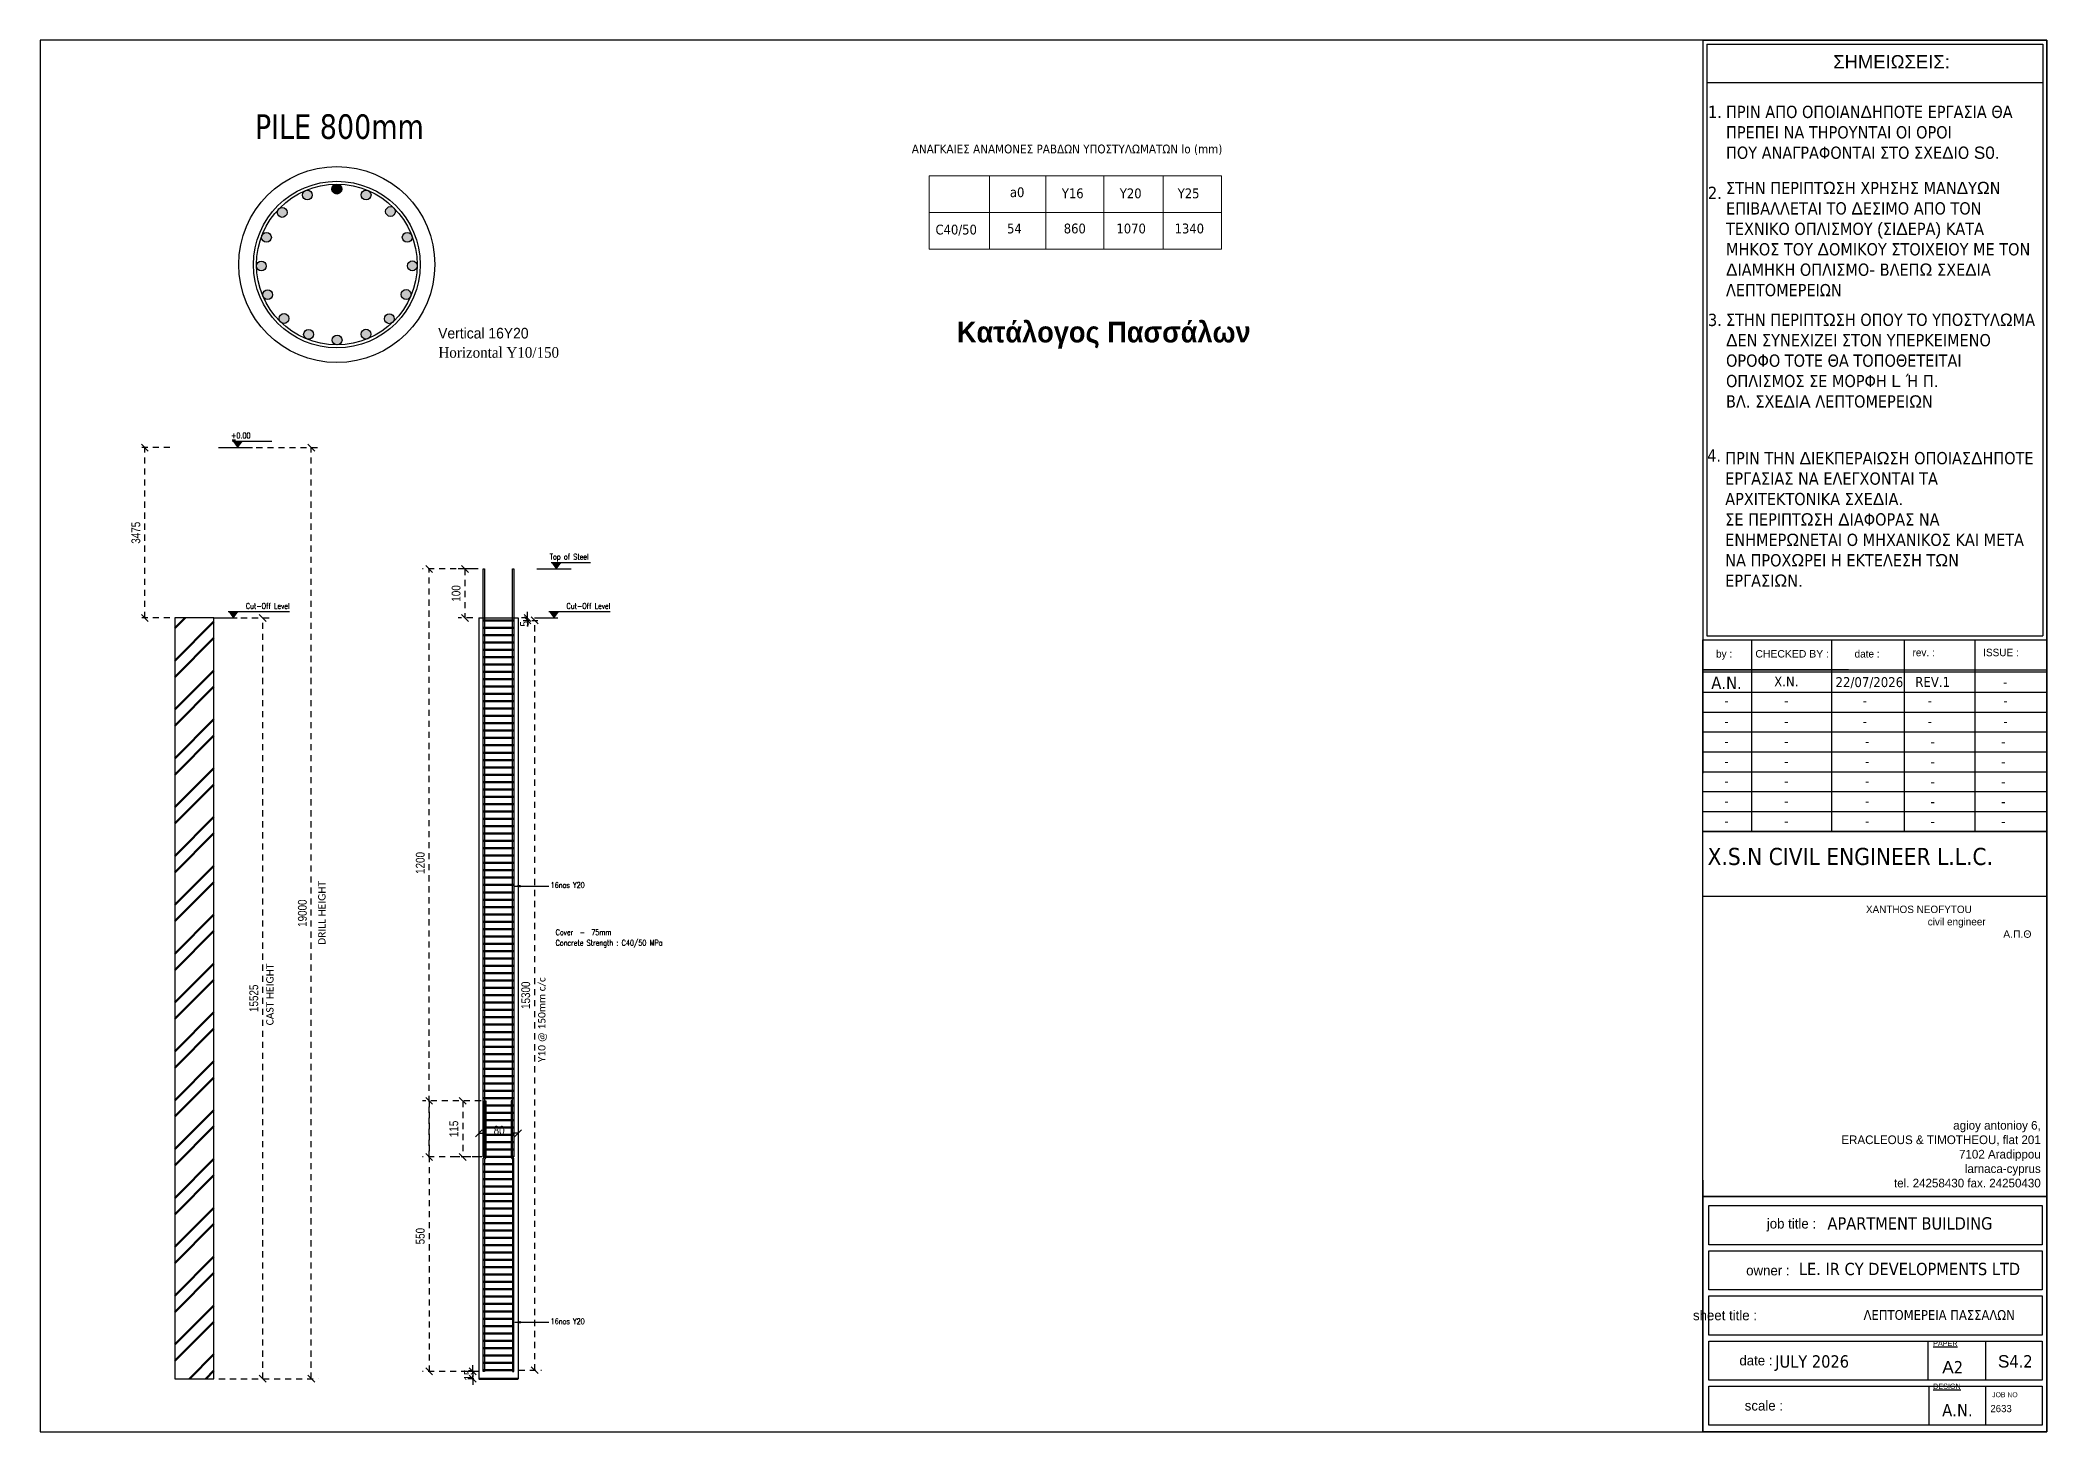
# Model space of a CAD drawing. Header units: millimetres. Extents: x -2171 to 1563, y -1758 to -1505.
# Drawn here: x -1969.32 to -1928.37, y -1730.85 to -1702.45 of the extents above; entities that cross this region are included whole.
import ezdxf

# ---------------------------------------------------------------- set-up
doc = ezdxf.new("R2010")
doc.units = ezdxf.units.MM
doc.header["$PDMODE"] = 32
doc.linetypes.add('DASHED2', pattern=[0.375, 0.25, -0.125])
doc.linetypes.add('HIDDEN', pattern=[0.375, 0.25, -0.125])
doc.layers.get('Defpoints').update_dxf_attribs({"color": 6})
for name, color, linetype in [('-S-A3 PAGE', 3, 'Continuous'), ('-S_TEXT', 3, 'Continuous'), ('ANOIGMATA', 7, 'Continuous'), ('Col_Det_0', 7, 'Continuous'), ('Col_Det_1', 7, 'Continuous'), ('Col_Det_Fill_1', 7, 'Continuous'), ('PILE P1', 4, 'Continuous'), ('pinakaki', 153, 'Continuous'), ('REF', 1, 'Continuous'), ('REIN', 6, 'Continuous'), ('Sect_Line_Bold', 7, 'Continuous'), ('Texts', 7, 'Continuous')]:
    doc.layers.add(name, color=color, linetype=linetype)
for name, color, linetype, lineweight in [('A-ANNO-DIMS', 1, 'Continuous', 9), ('KOLONES', 71, 'Continuous', 50), ('TEXT', 20, 'Continuous', 13)]:
    doc.layers.add(name, color=color, linetype=linetype, lineweight=lineweight)
doc.styles.add('1-100', font='arial.ttf', dxfattribs={"width": 0.8})
doc.styles.add('A', font='calibril.ttf')
doc.styles.add('S1Arl22_b_934_161', font='arial.ttf', dxfattribs={"width": 0.933629, "height": 0.002175})
doc.styles.add('S1Arl51040_B_934_161', font='', dxfattribs={"width": 0.933629, "height": 5.104})
doc.styles.add('S1TmsNwRmn22_b_934_161', font='times.ttf', dxfattribs={"width": 0.933629, "height": 0.002175})
doc.styles.add('S25', font='ROMANS.shx', dxfattribs={"width": 0.75, "height": 250})
doc.styles.get("Standard").update_dxf_attribs({"font": 'tahoma.ttf'})
doc.styles.get('S1Arl51040_B_934_161').set_extended_font_data('Arial', bold=True)
doc.dimstyles.new('Copy of 1-100', dxfattribs={"dimtxt": 0.18, "dimasz": 0.14, "dimexe": 0.14, "dimexo": 0.1, "dimgap": 0.09, "dimtad": 1, "dimdec": 0, "dimlfac": 100, "dimrnd": 5, "dimzin": 5, "dimdsep": 46, "dimtxsty": '1-100', "dimblk": 'OBLIQUE', "dimcen": 0.09, "dimclrd": 1, "dimclre": 1, "dimclrt": 2, "dimadec": 0, "dimazin": 0, "dimtfac": 1, "dimtdec": 0, "dimtix": 1, "dimtmove": 2, "dimatfit": 3, "dimfxl": 5, "dimfxlon": 1, "dimtolj": 1, "dimtzin": 5, "dimarcsym": 0})

msp = doc.modelspace()

# ---------------------------------------------------------------- texts
at = {"layer": '-S_TEXT', "ltscale": 5, "insert": (-1932.1113, -1728.3608), "char_height": 0.2, "width": 4.575107, "attachment_point": 1}
msp.add_mtext('{\\fTahoma|b0|i0|c161|p34;\\C7;ΛΕΠΤΟΜΕΡΕΙΑ ΠΑΣΣΑΛΩΝ}', dxfattribs=at)
at = {"layer": 'ANOIGMATA', "insert": (-1929.3714, -1729.2807), "char_height": 0.252344, "attachment_point": 1}
msp.add_mtext_dynamic_manual_height_columns('{\\fArial|b0|i0|c186|p34;S}4.2', width=10.893157, gutter_width=1, heights=[0], dxfattribs=at)
at = {"layer": 'Col_Det_0', "color": 7, "style": 'S1TmsNwRmn22_b_934_161', "width": 0.933629}
msp.add_text('Horizontal Y10/150', height=0.2175, dxfattribs=at).set_placement((-1961.1939, -1708.9274))
at = {"layer": 'Col_Det_1', "color": 7, "style": 'S1Arl22_b_934_161', "width": 0.933629}
msp.add_text('Vertical 16Y20', height=0.2175, dxfattribs=at).set_placement((-1961.1991, -1708.5347))
at = {"layer": 'pinakaki', "color": 1, "width": 0.933629}
msp.add_text('PILE 800mm', height=0.5, dxfattribs=at).set_placement((-1964.9394, -1704.4605))
at = {"layer": 'TEXT', "style": 'S25', "width": 0.75}
for s, p in [('+0.00', (-1965.4231, -1710.5714)), ('Top of Steel ', (-1958.922, -1713.0464)), ('Cut-Off Level', (-1965.1231, -1714.0508)), ('Cut-Off Level', (-1958.58, -1714.0508)), ('16nos Y20', (-1958.9031, -1719.7466)), ('Cover  -  75mm', (-1958.8018, -1720.7096)), ('Concrete Strength : C40/50 MPa', (-1958.8022, -1720.924)), ('16nos Y20', (-1958.9031, -1728.6473))]:
    msp.add_text(s, height=0.115, rotation=360, dxfattribs=at).set_placement(p)
at = {"layer": 'TEXT', "color": 2, "style": 'A'}
for s, p in [('DRILL HEIGHT', (-1963.4977, -1720.9084)), ('CAST HEIGHT', (-1964.5583, -1722.5503)), ('Y10 @ 150mm c/c', (-1959.0099, -1723.3027))]:
    msp.add_text(s, height=0.15, rotation=450, dxfattribs=at).set_placement(p)
at = {"layer": 'Texts', "color": 7, "insert": (-1947.6169, -1708.1898), "char_height": 0.425333, "width": 20.55, "attachment_point": 2, "style": 'S1Arl51040_B_934_161'}
msp.add_mtext('Κατάλογος Πασσάλων', dxfattribs=at)

# ---------------------------------------------------------------- blocks, each defined once
blk = doc.blocks.new('_Oblique')
at = {"color": 0, "linetype": 'ByBlock', "lineweight": -2}
blk.add_line((-0.5, -0.5), (0.5, 0.5), dxfattribs=at)
blk = doc.blocks.new('*D2127')
at = {"layer": 'Defpoints', "color": 0, "ltscale": 0.5}
for p in [(-1959.565, -1714.287), (-1959.377, -1714.237), (-1959.362, -1714.237)]:
    blk.add_point(p, dxfattribs=at)
at = {"layer": 'KOLONES', "color": 1, "linetype": 'DASHED2', "lineweight": -2, "ltscale": 0.5}
for p, q in [((-1959.377, -1714.237), (-1959.377, -1714.097)), ((-1959.377, -1714.287), (-1959.377, -1714.237)), ((-1959.377, -1714.287), (-1959.377, -1714.427))]:
    blk.add_line(p, q, dxfattribs=at)
at = {"layer": 'KOLONES', "color": 1, "linetype": 'HIDDEN', "lineweight": -2, "ltscale": 0.5}
for p, q in [((-1959.377, -1714.237), (-1959.517, -1714.237)), ((-1959.465, -1714.287), (-1959.237, -1714.287))]:
    blk.add_line(p, q, dxfattribs=at)
at = {"layer": 'KOLONES', "color": 1, "lineweight": -2, "ltscale": 0.5, "xscale": 0.14, "yscale": 0.14, "zscale": 0.14}
for p, rotation in [((-1959.377, -1714.237), 270), ((-1959.377, -1714.287), 90)]:
    blk.add_blockref('_Oblique', p, dxfattribs=dict(at, rotation=rotation))
at = {"layer": 'KOLONES', "color": 2, "ltscale": 0.5, "insert": (-1959.439, -1714.358), "char_height": 0.18, "attachment_point": 5, "rotation": 90, "style": '1-100'}
blk.add_mtext('\\A1;5', dxfattribs=at)
blk = doc.blocks.new('*D2128')
at = {"layer": 'Defpoints', "color": 0, "ltscale": 0.5}
for p in [(-1960.369, -1724.569), (-1959.569, -1724.569), (-1959.569, -1724.753)]:
    blk.add_point(p, dxfattribs=at)
at = {"layer": 'KOLONES', "color": 1, "linetype": 'HIDDEN', "lineweight": -2, "ltscale": 0.5}
for p, q in [((-1960.369, -1724.669), (-1960.369, -1724.893)), ((-1959.569, -1724.669), (-1959.569, -1724.893))]:
    blk.add_line(p, q, dxfattribs=at)
at = {"layer": 'KOLONES', "color": 1, "linetype": 'DASHED2', "lineweight": -2, "ltscale": 0.5}
for p, q in [((-1960.369, -1724.753), (-1960.148, -1724.753)), ((-1959.569, -1724.753), (-1959.762, -1724.753))]:
    blk.add_line(p, q, dxfattribs=at)
at = {"layer": 'KOLONES', "color": 1, "lineweight": -2, "ltscale": 0.5, "xscale": 0.14, "yscale": 0.14, "zscale": 0.14, "rotation": 180}
blk.add_blockref('_Oblique', (-1960.369, -1724.753), dxfattribs=at)
at = {"layer": 'KOLONES', "color": 1, "lineweight": -2, "ltscale": 0.5, "xscale": 0.14, "yscale": 0.14, "zscale": 0.14}
blk.add_blockref('_Oblique', (-1959.569, -1724.753), dxfattribs=at)
at = {"layer": 'KOLONES', "color": 2, "ltscale": 0.5, "insert": (-1959.955, -1724.693), "char_height": 0.18, "attachment_point": 5, "style": '1-100'}
blk.add_mtext('\\A1;80', dxfattribs=at)
blk = doc.blocks.new('*D2129')
at = {"layer": 'Defpoints', "color": 0, "ltscale": 0.5}
for p in [(-1960.395, -1713.237), (-1960.652, -1714.237), (-1960.395, -1714.237)]:
    blk.add_point(p, dxfattribs=at)
at = {"layer": 'KOLONES', "color": 1, "linetype": 'HIDDEN', "lineweight": -2, "ltscale": 0.5}
for p, q in [((-1960.495, -1713.237), (-1960.792, -1713.237)), ((-1960.495, -1714.237), (-1960.792, -1714.237))]:
    blk.add_line(p, q, dxfattribs=at)
at = {"layer": 'KOLONES', "color": 1, "linetype": 'DASHED2', "lineweight": -2, "ltscale": 0.5}
blk.add_line((-1960.652, -1713.237), (-1960.652, -1714.237), dxfattribs=at)
at = {"layer": 'KOLONES', "color": 1, "lineweight": -2, "ltscale": 0.5, "xscale": 0.14, "yscale": 0.14, "zscale": 0.14}
for p, rotation in [((-1960.652, -1713.237), 89.99999999583119), ((-1960.652, -1714.237), 269.9999999958312)]:
    blk.add_blockref('_Oblique', p, dxfattribs=dict(at, rotation=rotation))
at = {"layer": 'KOLONES', "color": 2, "ltscale": 0.5, "insert": (-1960.833, -1713.737), "char_height": 0.18, "attachment_point": 5, "rotation": 90, "style": '1-100'}
blk.add_mtext('\\A1;100', dxfattribs=at)
blk = doc.blocks.new('*D2130')
at = {"layer": 'Defpoints', "color": 0, "ltscale": 0.5}
for p in [(-1959.39, -1714.287), (-1959.23, -1714.287), (-1959.656, -1729.587)]:
    blk.add_point(p, dxfattribs=at)
at = {"layer": 'Sect_Line_Bold', "color": 1, "linetype": 'HIDDEN', "lineweight": -2, "ltscale": 0.5}
for p, q in [((-1959.29, -1714.287), (-1959.09, -1714.287)), ((-1959.556, -1729.587), (-1959.09, -1729.587))]:
    blk.add_line(p, q, dxfattribs=at)
at = {"layer": 'Sect_Line_Bold', "color": 1, "linetype": 'DASHED2', "lineweight": -2, "ltscale": 0.5}
blk.add_line((-1959.23, -1729.587), (-1959.23, -1714.287), dxfattribs=at)
at = {"layer": 'Sect_Line_Bold', "color": 1, "lineweight": -2, "ltscale": 0.5, "xscale": 0.14, "yscale": 0.14, "zscale": 0.14}
for p, rotation in [((-1959.23, -1714.287), 90), ((-1959.23, -1729.587), 270)]:
    blk.add_blockref('_Oblique', p, dxfattribs=dict(at, rotation=rotation))
at = {"layer": 'Sect_Line_Bold', "color": 2, "ltscale": 0.5, "insert": (-1959.412, -1721.937), "char_height": 0.18, "attachment_point": 5, "rotation": 90, "style": '1-100'}
blk.add_mtext('\\A1;15300', dxfattribs=at)
blk = doc.blocks.new('*D2131')
at = {"layer": 'Defpoints', "color": 0, "ltscale": 0.5}
for p in [(-1960.369, -1729.612), (-1960.494, -1729.762), (-1960.369, -1729.762)]:
    blk.add_point(p, dxfattribs=at)
at = {"layer": 'KOLONES', "color": 1, "linetype": 'HIDDEN', "lineweight": -2, "ltscale": 0.5}
for p, q in [((-1960.469, -1729.612), (-1960.634, -1729.612)), ((-1960.469, -1729.762), (-1960.634, -1729.762))]:
    blk.add_line(p, q, dxfattribs=at)
at = {"layer": 'KOLONES', "color": 1, "linetype": 'DASHED2', "lineweight": -2, "ltscale": 0.5}
for p, q in [((-1960.494, -1729.612), (-1960.494, -1729.472)), ((-1960.494, -1729.612), (-1960.494, -1729.762)), ((-1960.494, -1729.762), (-1960.494, -1729.902))]:
    blk.add_line(p, q, dxfattribs=at)
at = {"layer": 'KOLONES', "color": 1, "lineweight": -2, "ltscale": 0.5, "xscale": 0.14, "yscale": 0.14, "zscale": 0.14}
for p, rotation in [((-1960.494, -1729.612), 270), ((-1960.494, -1729.762), 90)]:
    blk.add_blockref('_Oblique', p, dxfattribs=dict(at, rotation=rotation))
at = {"layer": 'KOLONES', "color": 2, "ltscale": 0.5, "insert": (-1960.58, -1729.686), "char_height": 0.18, "attachment_point": 5, "rotation": 90, "style": '1-100'}
blk.add_mtext('\\A1;15', dxfattribs=at)
blk = doc.blocks.new('*D2132')
at = {"layer": 'Defpoints', "color": 0, "ltscale": 0.5}
for p in [(-1961.382, -1713.237), (-1960.281, -1713.237), (-1960.281, -1725.237)]:
    blk.add_point(p, dxfattribs=at)
at = {"layer": 'Sect_Line_Bold', "color": 1, "linetype": 'HIDDEN', "lineweight": -2, "ltscale": 0.5}
for p, q in [((-1960.381, -1713.237), (-1961.522, -1713.237)), ((-1960.381, -1725.237), (-1961.522, -1725.237))]:
    blk.add_line(p, q, dxfattribs=at)
at = {"layer": 'Sect_Line_Bold', "color": 1, "linetype": 'DASHED2', "lineweight": -2, "ltscale": 0.5}
blk.add_line((-1961.382, -1725.237), (-1961.382, -1713.237), dxfattribs=at)
at = {"layer": 'Sect_Line_Bold', "color": 1, "lineweight": -2, "ltscale": 0.5, "xscale": 0.14, "yscale": 0.14, "zscale": 0.14}
for p, rotation in [((-1961.382, -1713.237), 90), ((-1961.382, -1725.237), 270)]:
    blk.add_blockref('_Oblique', p, dxfattribs=dict(at, rotation=rotation))
at = {"layer": 'Sect_Line_Bold', "color": 2, "ltscale": 0.5, "insert": (-1961.564, -1719.237), "char_height": 0.18, "attachment_point": 5, "rotation": 90, "style": '1-100'}
blk.add_mtext('\\A1;1200', dxfattribs=at)
blk = doc.blocks.new('*D2133')
at = {"layer": 'Defpoints', "color": 0, "ltscale": 0.5}
for p in [(-1960.225, -1724.092), (-1960.698, -1725.237), (-1960.209, -1725.237)]:
    blk.add_point(p, dxfattribs=at)
at = {"layer": 'Sect_Line_Bold', "color": 1, "linetype": 'HIDDEN', "lineweight": -2, "ltscale": 0.5}
for p, q in [((-1960.325, -1724.092), (-1960.838, -1724.092)), ((-1960.309, -1725.237), (-1960.838, -1725.237))]:
    blk.add_line(p, q, dxfattribs=at)
at = {"layer": 'Sect_Line_Bold', "color": 1, "linetype": 'DASHED2', "lineweight": -2, "ltscale": 0.5}
blk.add_line((-1960.698, -1724.092), (-1960.698, -1725.237), dxfattribs=at)
at = {"layer": 'Sect_Line_Bold', "color": 1, "lineweight": -2, "ltscale": 0.5, "xscale": 0.14, "yscale": 0.14, "zscale": 0.14}
for p, rotation in [((-1960.698, -1724.092), 90), ((-1960.698, -1725.237), 270)]:
    blk.add_blockref('_Oblique', p, dxfattribs=dict(at, rotation=rotation))
at = {"layer": 'Sect_Line_Bold', "color": 2, "ltscale": 0.5, "insert": (-1960.879, -1724.664), "char_height": 0.18, "attachment_point": 5, "rotation": 90, "style": '1-100'}
blk.add_mtext('\\A1;115', dxfattribs=at)
blk = doc.blocks.new('*D2134')
at = {"layer": 'Defpoints', "color": 0, "ltscale": 0.5}
for p in [(-1960.225, -1724.092), (-1961.382, -1729.612), (-1960.281, -1729.612)]:
    blk.add_point(p, dxfattribs=at)
at = {"layer": 'Sect_Line_Bold', "color": 1, "linetype": 'HIDDEN', "lineweight": -2, "ltscale": 0.5}
for p, q in [((-1960.325, -1724.092), (-1961.522, -1724.092)), ((-1960.381, -1729.612), (-1961.522, -1729.612))]:
    blk.add_line(p, q, dxfattribs=at)
at = {"layer": 'Sect_Line_Bold', "color": 1, "linetype": 'DASHED2', "lineweight": -2, "ltscale": 0.5}
blk.add_line((-1961.382, -1724.092), (-1961.382, -1729.612), dxfattribs=at)
at = {"layer": 'Sect_Line_Bold', "color": 1, "lineweight": -2, "ltscale": 0.5, "xscale": 0.14, "yscale": 0.14, "zscale": 0.14}
for p, rotation in [((-1961.382, -1724.092), 90), ((-1961.382, -1729.612), 270)]:
    blk.add_blockref('_Oblique', p, dxfattribs=dict(at, rotation=rotation))
at = {"layer": 'Sect_Line_Bold', "color": 2, "ltscale": 0.5, "insert": (-1961.564, -1726.852), "char_height": 0.18, "attachment_point": 5, "rotation": 90, "style": '1-100'}
blk.add_mtext('\\A1;550', dxfattribs=at)
blk = doc.blocks.new('*D2135')
at = {"layer": 'Defpoints', "color": 0, "ltscale": 0.5}
for p in [(-1965.775, -1714.237), (-1964.779, -1714.237), (-1965.774, -1729.762)]:
    blk.add_point(p, dxfattribs=at)
at = {"layer": 'Sect_Line_Bold', "color": 1, "linetype": 'HIDDEN', "lineweight": -2, "ltscale": 0.5}
for p, q in [((-1965.675, -1714.237), (-1964.639, -1714.237)), ((-1965.674, -1729.762), (-1964.639, -1729.762))]:
    blk.add_line(p, q, dxfattribs=at)
at = {"layer": 'Sect_Line_Bold', "color": 1, "linetype": 'DASHED2', "lineweight": -2, "ltscale": 0.5}
blk.add_line((-1964.779, -1729.762), (-1964.779, -1714.237), dxfattribs=at)
at = {"layer": 'Sect_Line_Bold', "color": 1, "lineweight": -2, "ltscale": 0.5, "xscale": 0.14, "yscale": 0.14, "zscale": 0.14}
for p, rotation in [((-1964.779, -1714.237), 90), ((-1964.779, -1729.762), 270)]:
    blk.add_blockref('_Oblique', p, dxfattribs=dict(at, rotation=rotation))
at = {"layer": 'Sect_Line_Bold', "color": 2, "ltscale": 0.5, "insert": (-1964.961, -1721.999), "char_height": 0.18, "attachment_point": 5, "rotation": 90, "style": '1-100'}
blk.add_mtext('\\A1;15525', dxfattribs=at)
blk = doc.blocks.new('*D2136')
at = {"layer": 'Defpoints', "color": 0, "ltscale": 0.5}
for p in [(-1965.685, -1710.762), (-1963.788, -1710.762), (-1965.774, -1729.762)]:
    blk.add_point(p, dxfattribs=at)
at = {"layer": 'Sect_Line_Bold', "color": 1, "linetype": 'HIDDEN', "lineweight": -2, "ltscale": 0.5}
for p, q in [((-1965.585, -1710.762), (-1963.648, -1710.762)), ((-1965.674, -1729.762), (-1963.648, -1729.762))]:
    blk.add_line(p, q, dxfattribs=at)
at = {"layer": 'Sect_Line_Bold', "color": 1, "linetype": 'DASHED2', "lineweight": -2, "ltscale": 0.5}
blk.add_line((-1963.788, -1729.762), (-1963.788, -1710.762), dxfattribs=at)
at = {"layer": 'Sect_Line_Bold', "color": 1, "lineweight": -2, "ltscale": 0.5, "xscale": 0.14, "yscale": 0.14, "zscale": 0.14}
for p, rotation in [((-1963.788, -1710.762), 90), ((-1963.788, -1729.762), 270)]:
    blk.add_blockref('_Oblique', p, dxfattribs=dict(at, rotation=rotation))
at = {"layer": 'Sect_Line_Bold', "color": 2, "ltscale": 0.5, "insert": (-1963.97, -1720.262), "char_height": 0.18, "attachment_point": 5, "rotation": 90, "style": '1-100'}
blk.add_mtext('\\A1;19000', dxfattribs=at)
blk = doc.blocks.new('*D2137')
at = {"layer": 'Defpoints', "color": 0, "ltscale": 0.5}
for p in [(-1967.186, -1710.762), (-1966.574, -1710.762), (-1966.574, -1714.237)]:
    blk.add_point(p, dxfattribs=at)
at = {"layer": 'Sect_Line_Bold', "color": 1, "linetype": 'HIDDEN', "lineweight": -2, "ltscale": 0.5}
for p, q in [((-1966.674, -1710.762), (-1967.326, -1710.762)), ((-1966.674, -1714.237), (-1967.326, -1714.237))]:
    blk.add_line(p, q, dxfattribs=at)
at = {"layer": 'Sect_Line_Bold', "color": 1, "linetype": 'DASHED2', "lineweight": -2, "ltscale": 0.5}
blk.add_line((-1967.186, -1714.237), (-1967.186, -1710.762), dxfattribs=at)
at = {"layer": 'Sect_Line_Bold', "color": 1, "lineweight": -2, "ltscale": 0.5, "xscale": 0.14, "yscale": 0.14, "zscale": 0.14}
for p, rotation in [((-1967.186, -1710.762), 90), ((-1967.186, -1714.237), 270)]:
    blk.add_blockref('_Oblique', p, dxfattribs=dict(at, rotation=rotation))
at = {"layer": 'Sect_Line_Bold', "color": 2, "ltscale": 0.5, "insert": (-1967.368, -1712.499), "char_height": 0.18, "attachment_point": 5, "rotation": 90, "style": '1-100'}
blk.add_mtext('\\A1;3475', dxfattribs=at)
blk = doc.blocks.new('A$C2c4623ba')
for p, q in [((0.358, 1.5), (0.358, 0)), ((0.358, 1.5), (6.317, 1.5)), ((1.584, 1.5), (1.584, 0)), ((2.732, 1.5), (2.732, 0)), ((3.922, 1.5), (3.922, 0)), ((5.13, 1.5), (5.13, 0)), ((6.317, 1.5), (6.317, 0)), ((0.358, 0.75), (6.317, 0.75)), ((0.358, 0.75), (6.317, 0.75)), ((0.358, 0.75), (6.317, 0.75)), ((0.358, 0), (6.317, 0)), ((0.358, 0), (6.317, 0))]:
    blk.add_line(p, q)
for s, height, p in [('ΑΝΑΓΚΑΙΕΣ ΑΝΑΜΟΝΕΣ ΡΑΒΔΩΝ ΥΠΟΣΤΥΛΩΜΑΤΩΝ lo (mm)', 0.18, (0, 1.955)), ('a0', 0.2, (2.003, 1.062)), ('Y16', 0.2, (3.062, 1.039)), ('Y20', 0.2, (4.245, 1.039)), ('Y25', 0.2, (5.427, 1.039)), ('C40/50', 0.2, (0.484, 0.3)), ('54', 0.2, (1.945, 0.322)), ('860', 0.2, (3.101, 0.322)), ('1070', 0.2, (4.176, 0.322)), ('1340', 0.2, (5.363, 0.322))]:
    blk.add_text(s, height=height).set_placement(p)
blk = doc.blocks.new('PINAKAKI')
at = {"layer": '-S-A3 PAGE', "ltscale": 5}
blk.add_line((121995.588, -208359.262), (121988.733, -208359.262), dxfattribs=at)
at = {"color": 0}
for p, q in [((121988.65, -208358.392), (121988.65, -208373.351)), ((121988.65, -208358.392), (121995.67, -208358.392)), ((121988.733, -208358.475), (121988.733, -208370.548)), ((121988.733, -208358.475), (121995.588, -208358.475)), ((121995.588, -208358.475), (121995.588, -208370.548)), ((121995.67, -208358.392), (121995.669, -208370.631)), ((121988.649, -208370.631), (121995.669, -208370.631)), ((121988.732, -208370.548), (121995.587, -208370.548)), ((121989.64, -208370.631), (121989.64, -208374.541)), ((121991.28, -208374.541), (121991.28, -208370.631)), ((121992.766, -208374.541), (121992.766, -208370.631)), ((121994.208, -208374.541), (121994.208, -208370.631)), ((121991.624, -208371.24), (121988.651, -208371.24)), ((121988.651, -208371.24), (121995.67, -208371.24)), ((121995.67, -208371.291), (121988.651, -208371.291)), ((121995.67, -208371.24), (121995.67, -208371.291)), ((121995.67, -208375.87), (121988.651, -208375.87)), ((121988.651, -208381.659), (121988.651, -208386.792)), ((121988.774, -208382.974), (121988.774, -208382.175)), ((121988.774, -208383.895), (121988.774, -208383.096)), ((121988.774, -208384.816), (121988.774, -208384.018)), ((121988.774, -208385.738), (121988.774, -208384.939)), ((121988.774, -208386.659), (121988.774, -208385.861))]:
    blk.add_line(p, q, dxfattribs=at)
at = {"color": 3}
blk.add_line((121995.67, -208372.455), (121995.67, -208374.541), dxfattribs=at)
at = {"color": 0}
for points in [[(121988.651, -208370.631), (121995.67, -208370.631), (121995.67, -208374.541), (121988.651, -208374.541)], [(121988.651, -208370.631), (121995.67, -208370.631), (121995.67, -208374.541), (121988.651, -208374.541)], [(121988.651, -208374.541), (121995.67, -208374.541), (121995.67, -208381.988), (121988.651, -208381.988)], [(121988.651, -208381.988), (121995.67, -208381.988), (121995.67, -208386.792), (121988.651, -208386.792)]]:
    blk.add_lwpolyline(points, close=True, dxfattribs=at)
for points in [[(121988.651, -208371.697), (121995.67, -208371.697)], [(121988.651, -208372.103), (121995.67, -208372.103)], [(121988.651, -208372.51), (121995.67, -208372.51)], [(121988.651, -208372.916), (121995.67, -208372.916)], [(121988.651, -208373.322), (121995.67, -208373.322)], [(121988.651, -208373.728), (121995.67, -208373.728)], [(121988.651, -208374.135), (121995.67, -208374.135)], [(121988.774, -208382.175), (121995.574, -208382.175), (121995.574, -208382.974), (121988.774, -208382.974)], [(121988.774, -208383.096), (121995.574, -208383.096), (121995.574, -208383.895), (121988.774, -208383.895)], [(121988.774, -208384.018), (121995.574, -208384.018), (121995.574, -208384.816), (121988.774, -208384.816)], [(121988.774, -208384.939), (121995.574, -208384.939), (121995.574, -208385.738), (121988.774, -208385.738)], [(121993.239, -208384.939), (121993.239, -208385.738)], [(121994.417, -208384.939), (121994.417, -208385.738)], [(121988.774, -208385.861), (121995.574, -208385.861), (121995.574, -208386.659), (121988.774, -208386.659)], [(121993.259, -208385.861), (121993.259, -208386.659)], [(121994.417, -208385.861), (121994.417, -208386.659)]]:
    blk.add_lwpolyline(points, dxfattribs=at)
blk.add_lwpolyline([(121988.651, -208374.541), (121995.67, -208374.541)])
at = {"layer": '-S_TEXT', "color": 3}
for s, p in [('1.', (121988.755, -208359.983)), ('2.', (121988.755, -208361.633)), ('3.', (121988.755, -208364.226)), ('4.', (121988.739, -208366.994))]:
    blk.add_text(s, height=0.25, dxfattribs=at).set_placement(p)
at = {"layer": '-S_TEXT', "color": 3, "char_height": 0.25, "attachment_point": 1}
for s, insert in [('ΠΡΙΝ ΑΠΟ ΟΠΟΙΑΝ{\\fArial|b0|i0|c186|p34;Δ}ΗΠΟΤΕ ΕΡΓΑΣΙΑ ΘΑ ΠΡΕΠΕΙ ΝΑ ΤΗΡΟΥΝΤΑΙ ΟΙ ΟΡΟΙ\\PΠΟΥ ΑΝΑΓΡΑΦΟΝΤΑΙ ΣΤΟ ΣΧΕ{\\fArial|b0|i0|c186|p34;Δ}ΙΟ {\\fArial|b0|i0|c186|p34;S0.}', (121989.123, -208359.731)), ('ΣΤΗΝ ΠΕΡΙΠΤ{\\fArial|b0|i0|c186|p34;Ω}ΣΗ ΧΡΗΣΗΣ ΜΑΝ{\\fArial|b0|i0|c186|p34;Δ}Υ{\\fArial|b0|i0|c186|p34;Ω}Ν ΕΠΙΒΑΛΛΕΤΑΙ ΤΟ {\\fArial|b0|i0|c186|p34;Δ}ΕΣΙΜΟ ΑΠΟ ΤΟΝ ΤΕΧΝΙΚΟ ΟΠΛΙΣΜΟΥ {\\fArial|b0|i0|c186|p34;(}ΣΙ{\\fArial|b0|i0|c186|p34;Δ}ΕΡΑ{\\fArial|b0|i0|c186|p34;) }ΚΑΤΑ ΜΗΚΟΣ ΤΟΥ {\\fArial|b0|i0|c186|p34;Δ}ΟΜΙΚΟΥ ΣΤΟΙΧΕΙΟΥ ΜΕ ΤΟΝ {\\fArial|b0|i0|c186|p34;Δ}ΙΑΜΗΚΗ ΟΠΛΙΣΜΟ{\\fArial|b0|i0|c186|p34;- }ΒΛΕΠ{\\fArial|b0|i0|c186|p34;Ω }ΣΧΕ{\\fArial|b0|i0|c186|p34;Δ}ΙΑ ΛΕΠΤΟΜΕΡΕΙΩΝ', (121989.123, -208361.284)), ('ΣΤΗΝ ΠΕΡΙΠΤ{\\fArial|b0|i0|c186|p34;Ω}ΣΗ ΟΠΟΥ ΤΟ ΥΠΟΣΤΥΛ{\\fArial|b0|i0|c186|p34;Ω}ΜΑ {\\fArial|b0|i0|c186|p34;Δ}ΕΝ ΣΥΝΕΧΙΖΕΙ ΣΤΟΝ ΥΠΕΡΚΕΙΜΕΝΟ ΟΡΟΦΟ ΤΟΤΕ ΘΑ ΤΟΠΟΘΕΤΕΙΤΑΙ ΟΠΛΙΣΜΟΣ ΣΕ ΜΟΡΦΗ {\\fArial|b0|i0|c186|p34;L }Ή Π{\\fArial|b0|i0|c186|p34;.  \\P}ΒΛ{\\fArial|b0|i0|c186|p34;. }ΣΧΕ{\\fArial|b0|i0|c186|p34;Δ}Ι{\\fArial|b0|i0|c186|p34;A }ΛΕΠΤΟΜΕΡΕΙ{\\fArial|b0|i0|c186|p34;Ω}Ν', (121989.123, -208363.973)), ('ΠΡΙΝ ΤΗΝ {\\fArial|b0|i0|c186|p34;Δ}ΙΕΚΠΕΡΑΙ{\\fArial|b0|i0|c186|p34;Ω}ΣΗ ΟΠΟΙΑΣ{\\fArial|b0|i0|c186|p34;Δ}ΗΠΟΤΕ ΕΡΓΑΣΙΑΣ ΝΑ ΕΛΕΓΧΟΝΤΑΙ ΤΑ ΑΡΧΙΤΕΚΤΟΝΙΚΑ ΣΧΕ{\\fArial|b0|i0|c186|p34;Δ}ΙΑ{\\fArial|b0|i0|c186|p34;.\\P}ΣΕ ΠΕΡΙΠΤ{\\fArial|b0|i0|c186|p34;Ω}ΣΗ {\\fArial|b0|i0|c186|p34;Δ}ΙΑΦΟΡΑΣ ΝΑ ΕΝΗΜΕΡ{\\fArial|b0|i0|c186|p34;Ω}ΝΕΤΑΙ Ο ΜΗΧΑΝΙΚΟΣ ΚΑΙ ΜΕΤΑ ΝΑ ΠΡΟΧ{\\fArial|b0|i0|c186|p34;Ω}ΡΕΙ Η ΕΚΤΕΛΕΣΗ Τ{\\fArial|b0|i0|c186|p34;Ω}Ν ΕΡΓΑΣΙ{\\fArial|b0|i0|c186|p34;Ω}Ν{\\fArial|b0|i0|c186|p34;.}', (121989.107, -208366.797))]:
    blk.add_mtext_dynamic_manual_height_columns(s, width=6.38621, gutter_width=1, heights=[0], dxfattribs=dict(at, insert=insert))
at = {"layer": 'ANOIGMATA', "attachment_point": 1}
for s, insert, char_height, width in [('\\pi4.5494;{\\fBankGothic Lt BT|b0|i0|c0|p34;\\H1.5x;\\C7;XANTHOS NEOFYTOU\\P\\pi5.8103;civil engineer\\P\\pi7.351;\\fArial|b0|i0|c161|p34;Α.Π.Θ}', (121987.429, -208376.054), 0.10094, 7.9171), ('\\pxqr;{\\fBankGothic Lt BT|b0|i0|c161|p34;\\H1.1667x;\\C0;agioy antonioy 6,\\PERACLEOUS & TIMOTHEOU, flat 201\\P7102 Aradippou\\Plarnaca-cyprus\\Ptel. 24258430 fax. 24250430}', (121987.487, -208380.449), 0.15141, 8.05841), ('\\pxqr;{\\fBankGothic Lt BT|b0|i0|c0|p34;\\H1.5x;\\C7; \\H1.3333x; job title :}', (121987.622, -208382.441), 0.10094, 3.33818), ('\\A1;\\pxql;{\\H0.99983x;\\C7;APARTMENT BUILDING  \\H0.75013x;  }', (121991.193, -208382.412), 0.25234, 5.34758), ('\\pxqr;{\\fBankGothic Lt BT|b0|i0|c0|p34;\\H1.5x;\\C7; \\H1.3333x; owner :}', (121987.081, -208383.397), 0.10094, 3.33818), ('\\A1;{\\C7;LE. IR CY DEVELOPMENTS LTD  }', (121990.609, -208383.342), 0.2523, 5.34758), ('{\\fBankGothic Lt BT|b0|i0|c0|p34;\\C7;     sheet title :}', (121988.074, -208384.313), 0.20187, 3.33818), ('\\pxi8.03;{\\fBankGothic Lt BT|b0|i0|c161|p34;\\H0.5x;\\L\\C7;PAPER\\H2x;\\l }', (121991.643, -208384.933), 0.2125, 3.51387), ('\\pxqr;{\\fBankGothic Lt BT|b0|i0|c0|p34;\\C7; date :}', (121986.733, -208385.234), 0.20187, 3.33818), ('{\\fTahoma|b0|i0|c0|p34;\\C7;JULY 2026}', (121990.127, -208385.229), 0.25234, 4.57511), ('\\pxi8.03;{\\fBankGothic Lt BT|b0|i0|c0|p34;\\H0.5x;\\L\\C7;DESIGN\\H2x;\\l }', (121991.643, -208385.808), 0.2125, 3.51387), ('\\pxqr;{\\fBankGothic Lt BT|b0|i0|c0|p34;\\C7; scale :}', (121986.947, -208386.155), 0.20187, 3.33818), ('\\pxi8.03;{\\fBankGothic Lt BT|b0|i0|c161|p34;\\C7;2\\fBankGothic Lt BT|b0|i0|c0|p34;633}', (121993.339, -208386.244), 0.14671, 4.85205), ('\\pxi8.03;{\\fBankGothic Lt BT|b0|i0|c0|p34;\\C7;JOB NO}', (121993.744, -208385.984), 0.10094, 3.33818)]:
    blk.add_mtext(s, dxfattribs=dict(at, insert=insert, char_height=char_height, width=width))
at = {"layer": 'ANOIGMATA', "char_height": 0.25234, "attachment_point": 1}
for s, insert in [('{\\fArial|b0|i0|c186|p34;A}2', (121993.535, -208385.347)), ('A{\\fArial|b0|i0|c186|p34;.}N{\\fArial|b0|i0|c186|p34;.}', (121993.535, -208386.222))]:
    blk.add_mtext_dynamic_manual_height_columns(s, width=10.89316, gutter_width=1, heights=[0], dxfattribs=dict(at, insert=insert))
at = {"layer": 'pinakaki', "ltscale": 0.005, "insert": (121991.31, -208358.698), "char_height": 0.26955, "width": 6.67467, "attachment_point": 1}
blk.add_mtext('{\\fArial|b0|i0|c161|p34;ΣΗΜΕΙΩΣΕΙΣ:}', dxfattribs=at)
at = {"layer": 'TEXT', "color": 0, "attachment_point": 1}
for s, insert, char_height, width in [('\\pxqc;{\\fBankGothic Lt BT|b0|i0|c161|p34;\\C7;by :}', (121988.625, -208370.839), 0.15234, 0.91751), ('\\pxqc;{\\fArial|b0|i0|c186|p34;\\C7;CHECKED BY\\fBankGothic Lt BT|b0|i0|c161|p34; :}', (121989.201, -208370.839), 0.15234, 2.53906), ('\\pxqc;{\\fBankGothic Lt BT|b0|i0|c0|p34;\\C7;date :}', (121990.732, -208370.839), 0.15234, 2.53906), ('{\\fBankGothic Lt BT|b0|i0|c161|p34;\\C7;rev\\fBankGothic Lt BT|b0|i0|c0|p34;.\\fBankGothic Lt BT|b0|i0|c161|p34; :}', (121992.929, -208370.812), 0.152344, 2.53906), ('{\\fBankGothic Lt BT|b0|i0|c0|p34;\\C7;ISSUE\\fBankGothic Lt BT|b0|i0|c161|p34; :}', (121994.371, -208370.812), 0.15234, 2.53906), ('\\pxqc;{\\fTahoma|b0|i0|c0|p34;\\C7;A\\fTahoma|b0|i0|c161|p34;.\\fTahoma|b0|i0|c0|p34;N\\fTahoma|b0|i0|c161|p34;.}', (121988.625, -208371.379), 0.253906, 1.01563), ('\\pxqc;{\\fTahoma|b0|i0|c0|p34;\\H0.8x;\\C7;X.N.}', (121989.084, -208371.379), 0.25391, 2.53906), ('{\\fTahoma|b0|i0|c0|p34;\\C7;22\\fTahoma|b0|i0|c161|p34;/\\fTahoma|b0|i0|c0|p34;07\\fTahoma|b0|i0|c161|p34;/202\\fTahoma|b0|i0|c0|p34;6}', (121991.357, -208371.391), 0.203125, 1.35307), ('\\pxqc;{\\fTahoma|b0|i0|c0|p34;\\H0.8x;\\C7;REV.1}', (121992.706, -208371.388), 0.25391, 1.26753), ('\\pxqc;{\\fTahoma|b0|i0|c0|p34;\\H0.8x;\\C7; \\fTahoma|b0|i0|c161|p34;-}', (121994.148, -208371.388), 0.25391, 1.26753), ('\\pxqc;{\\fTahoma|b0|i0|c0|p34;\\H0.8x;\\C7;-}', (121988.625, -208371.768), 0.25391, 1.01563), ('\\pxqc;{\\fTahoma|b0|i0|c0|p34;\\H0.8x;\\C7;-}', (121989.084, -208371.768), 0.25391, 2.53906), ('\\pxqc;{\\fTahoma|b0|i0|c0|p34;\\H0.8x;\\C7;   -}', (121990.571, -208371.768), 0.25391, 2.53906), ('\\pxqc;{\\fTahoma|b0|i0|c0|p34;\\H0.8x;\\C7;-}', (121992.012, -208371.768), 0.25391, 2.53906), ('\\pxqc;{\\fTahoma|b0|i0|c0|p34;\\H0.8x;\\C7;-}', (121993.558, -208371.768), 0.25391, 2.53906), ('\\pxqc;{\\fTahoma|b0|i0|c0|p34;\\H0.8x;\\C7;-}', (121988.625, -208372.192), 0.25391, 1.01563), ('\\pxqc;{\\fTahoma|b0|i0|c0|p34;\\H0.8x;\\C7;-}', (121989.084, -208372.192), 0.25391, 2.53906), ('\\pxqc;{\\fTahoma|b0|i0|c0|p34;\\H0.8x;\\C7;   -}', (121990.571, -208372.192), 0.25391, 2.53906), ('\\pxqc;{\\fTahoma|b0|i0|c0|p34;\\H0.8x;\\C7;-}', (121992.012, -208372.192), 0.25391, 2.53906), ('\\pxqc;{\\fTahoma|b0|i0|c0|p34;\\H0.8x;\\C7;-}', (121993.558, -208372.192), 0.25391, 2.53906), ('\\pxqc;{\\fTahoma|b0|i0|c0|p34;\\H0.8x;\\C7;-}', (121988.625, -208372.598), 0.25391, 1.01563), ('\\pxqc;{\\fTahoma|b0|i0|c0|p34;\\H0.8x;\\C7;-}', (121989.084, -208372.598), 0.25391, 2.53906), ('\\pxqc;{\\fTahoma|b0|i0|c0|p34;\\H0.8x;\\C7;-}', (121990.732, -208372.598), 0.25391, 2.53906), ('\\pxqc;{\\fTahoma|b0|i0|c161|p34;\\H0.8x;\\C7;-}', (121992.706, -208372.607), 0.25391, 1.26753), ('\\pxqc;{\\fTahoma|b0|i0|c161|p34;\\H0.8x;\\C7;-}', (121994.148, -208372.607), 0.25391, 1.26753), ('\\pxqc;{\\fTahoma|b0|i0|c0|p34;\\H0.8x;\\C7;-}', (121988.625, -208373.004), 0.25391, 1.01563), ('\\pxqc;{\\fTahoma|b0|i0|c0|p34;\\H0.8x;\\C7;-}', (121989.084, -208373.004), 0.25391, 2.53906), ('\\pxqc;{\\fTahoma|b0|i0|c0|p34;\\H0.8x;\\C7;-}', (121990.732, -208373.004), 0.25391, 2.53906), ('\\pxqc;{\\fTahoma|b0|i0|c161|p34;\\H0.8x;\\C7;-}', (121992.706, -208373.013), 0.25391, 1.26753), ('\\pxqc;{\\fTahoma|b0|i0|c161|p34;\\H0.8x;\\C7;-}', (121994.148, -208373.013), 0.25391, 1.26753), ('\\pxqc;{\\fTahoma|b0|i0|c0|p34;\\H0.8x;\\C7;-}', (121988.625, -208373.41), 0.25391, 1.01563), ('\\pxqc;{\\fTahoma|b0|i0|c0|p34;\\H0.8x;\\C7;-}', (121989.084, -208373.41), 0.25391, 2.53906), ('\\pxqc;{\\fTahoma|b0|i0|c0|p34;\\H0.8x;\\C7;-}', (121990.732, -208373.41), 0.25391, 2.53906), ('\\pxqc;{\\fTahoma|b0|i0|c161|p34;\\H0.8x;\\C7;-}', (121992.706, -208373.419), 0.25391, 1.26753), ('\\pxqc;{\\fTahoma|b0|i0|c161|p34;\\H0.8x;\\C7;-}', (121994.148, -208373.419), 0.25391, 1.26753), ('\\pxqc;{\\fTahoma|b0|i0|c0|p34;\\H0.8x;\\C7;-}', (121988.625, -208373.817), 0.25391, 1.01563), ('\\pxqc;{\\fTahoma|b0|i0|c0|p34;\\H0.8x;\\C7;-}', (121989.084, -208373.817), 0.25391, 2.53906), ('\\pxqc;{\\fTahoma|b0|i0|c0|p34;\\H0.8x;\\C7;-}', (121990.732, -208373.817), 0.25391, 2.53906), ('\\pxqc;{\\fTahoma|b0|i0|c161|p34;\\H0.8x;\\C7;-}', (121992.706, -208373.826), 0.25391, 1.26753), ('\\pxqc;{\\fTahoma|b0|i0|c161|p34;\\H0.8x;\\C7;-}', (121994.148, -208373.826), 0.25391, 1.26753), ('\\pxqc;{\\fTahoma|b0|i0|c0|p34;\\H0.8x;\\C7;-}', (121988.625, -208374.223), 0.25391, 1.01563), ('\\pxqc;{\\fTahoma|b0|i0|c0|p34;\\H0.8x;\\C7;-}', (121989.084, -208374.223), 0.25391, 2.53906), ('\\pxqc;{\\fTahoma|b0|i0|c0|p34;\\H0.8x;\\C7;-}', (121990.732, -208374.223), 0.25391, 2.53906), ('\\pxqc;{\\fTahoma|b0|i0|c161|p34;\\H0.8x;\\C7;-}', (121992.706, -208374.232), 0.25391, 1.26753), ('\\pxqc;{\\fTahoma|b0|i0|c161|p34;\\H0.8x;\\C7;-}', (121994.148, -208374.232), 0.25391, 1.26753), ('X.S.N CIVIL ENGINEER L.L.C.\\P', (121988.746, -208374.875), 0.35, 6.92207)]:
    blk.add_mtext(s, dxfattribs=dict(at, insert=insert, char_height=char_height, width=width))
at = {"layer": 'TEXT', "insert": (121992.706, -208371.388), "char_height": 0.25391, "width": 1.26753, "attachment_point": 1}
blk.add_mtext('{\\fTahoma|b0|i0|c0|p34;\\H0.8x;\\C7; }', dxfattribs=at)

# ---------------------------------------------------------------- dimensions: what is measured, and where the dimension line sits
at = {"layer": 'KOLONES', "color": 4, "linetype": 'Continuous', "ltscale": 0.5}
dim = msp.add_aligned_dim(p1=(-1960.3949, -1713.2367), p2=(-1960.3949, -1714.2367), distance=-0.2567, dimstyle='Copy of 1-100', override={"dimblk": 'Oblique', "dimfxl": 5, "dimarcsym": 1}, dxfattribs=at)
dim.commit()
dim.dimension.update_dxf_attribs({"geometry": '*D2129', "text_midpoint": (-1960.8335, -1713.7367)})
for base, p1, p2, picture, middle in [((-1959.377, -1714.2367), (-1959.5646, -1714.2867), (-1959.3622, -1714.2367), '*D2127', (-1959.4387, -1714.3581)), ((-1960.4937, -1729.7617), (-1960.3689, -1729.6117), (-1960.3689, -1729.7617), '*D2131', (-1960.5801, -1729.6862))]:
    dim = msp.add_linear_dim(base=base, p1=p1, p2=p2, angle=90, dimstyle='Copy of 1-100', override={"dimblk": 'Oblique', "dimfxl": 5, "dimarcsym": 1}, dxfattribs=at)
    dim.commit()
    dim.dimension.update_dxf_attribs({"geometry": picture, "text_midpoint": middle, "dimtype": 160})
dim = msp.add_linear_dim(base=(-1959.5689, -1724.7531), p1=(-1960.3689, -1724.5692), p2=(-1959.5689, -1724.5692), dimstyle='Copy of 1-100', override={"dimblk": 'Oblique', "dimfxl": 5, "dimarcsym": 1}, dxfattribs=at)
dim.commit()
dim.dimension.update_dxf_attribs({"geometry": '*D2128', "text_midpoint": (-1959.9554, -1724.693), "dimtype": 160})
at = {"layer": 'Sect_Line_Bold', "color": 1, "linetype": 'Continuous', "ltscale": 0.5}
for base, p1, p2, override, picture, middle in [((-1967.1864, -1710.7617), (-1966.5737, -1714.2367), (-1966.5737, -1710.7617), {"dimlfac": 1000, "dimblk": 'Oblique', "dimfxl": 5, "dimarcsym": 1}, '*D2137', (-1967.3683, -1712.4992)), ((-1963.7876, -1710.7617), (-1965.7737, -1729.7617), (-1965.6852, -1710.7617), {"dimlfac": 1000, "dimblk": 'Oblique', "dimfxl": 5, "dimarcsym": 1}, '*D2136', (-1963.9695, -1720.2617)), ((-1961.3822, -1713.2367), (-1960.2815, -1725.2367), (-1960.2815, -1713.2367), {"dimfxl": 5, "dimarcsym": 1}, '*D2132', (-1961.5641, -1719.2367)), ((-1964.779, -1714.2367), (-1965.7737, -1729.7617), (-1965.7746, -1714.2367), {"dimlfac": 1000, "dimblk": 'Oblique', "dimfxl": 5, "dimarcsym": 1}, '*D2135', (-1964.9609, -1721.9992)), ((-1959.2302, -1714.2867), (-1959.6565, -1729.5867), (-1959.3898, -1714.2867), {"dimlfac": 1000, "dimblk": 'Oblique', "dimfxl": 5, "dimarcsym": 1}, '*D2130', (-1959.4122, -1721.9367)), ((-1961.3822, -1729.6117), (-1960.2255, -1724.0917), (-1960.2815, -1729.6117), {"dimfxl": 5, "dimarcsym": 1}, '*D2134', (-1961.5641, -1726.8517)), ((-1960.6975459847, -1725.2366662422), (-1960.2254551831, -1724.0916662422), (-1960.2089957029, -1725.2366662422), {"dimfxl": 5, "dimarcsym": 1}, '*D2133', (-1960.8794491225, -1724.6641662422))]:
    dim = msp.add_linear_dim(base=base, p1=p1, p2=p2, angle=90, dimstyle='Copy of 1-100', override=override, dxfattribs=at)
    dim.commit()
    dim.dimension.update_dxf_attribs({"geometry": picture, "text_midpoint": middle})

# ---------------------------------------------------------------- hatches: boundary and pattern name
at = {"layer": 'Col_Det_Fill_1'}
h = msp.add_hatch(color=56, dxfattribs=at)
h.paths.add_polyline_path([(-1962.1052, -1705.8689, -0.0016355), (-1962.0976, -1705.8766, -0.9735194), (-1962.2435, -1706.0133, -0.9735194)])
h.paths.add_polyline_path([(-1961.7408, -1706.4265, -0.0023278), (-1961.7352, -1706.4408, -0.9624998), (-1961.9242, -1706.5058, -0.9624998)])
h.paths.add_polyline_path([(-1961.6306, -1707.0271, -1), (-1961.8242, -1707.0774, -1)])
h.paths.add_polyline_path([(-1962.13, -1708.2079, -0.9757181), (-1962.2655, -1708.0609, -0.9757181), (-1962.1229, -1708.2011, -0.0014981)])
h.paths.add_polyline_path([(-1962.5735, -1708.4466, 1), (-1962.7735, -1708.4466, 1)])
h.paths.add_polyline_path([(-1963.2607, -1708.6662, -1), (-1963.2607, -1708.4662, -1)])
h.paths.add_polyline_path([(-1963.744, -1708.4516, 1), (-1963.944, -1708.4516, 1)])
h.paths.add_polyline_path([(-1964.4156, -1708.197, -1), (-1964.2737, -1708.0561, -1)])
h.paths.add_polyline_path([(-1964.9069, -1707.0565, -1), (-1964.7069, -1707.0565, -1)])
h.paths.add_polyline_path([(-1964.603, -1706.4704, 1), (-1964.803, -1706.4704, 1)])
h.paths.add_polyline_path([(-1964.4642, -1705.9052, -0.0046117), (-1964.4433, -1705.8833, -0.9268209), (-1964.3099, -1706.0315, -0.9268209)])
h.paths.add_polyline_path([(-1963.9082, -1705.5167, -0.000643), (-1963.9043, -1705.5151, -0.9895094), (-1963.8283, -1705.7, -0.9895094)])
h.paths.add_polyline_path([(-1961.7633, -1707.6805, -1), (-1961.9434, -1707.5935, -1)])
h.paths.add_polyline_path([(-1964.7748, -1707.6717, -0.954557), (-1964.5881, -1707.6006, -0.954557), (-1964.7674, -1707.6887, -0.0028308)])
h.paths.add_polyline_path([(-1962.6432, -1705.5096, -0.0039483), (-1962.6193, -1705.5196, -0.9370862), (-1962.7085, -1705.6982, -0.9370862)])
h.paths.add_polyline_path([(-1962.6432, -1705.5096, -0.0650257), (-1962.6193, -1705.5196, 0.0039483)])
msp.add_hatch(color=56, dxfattribs=at).paths.add_polyline_path([(-1963.1672, -1705.4862, 1), (-1963.3672, -1705.4862, 1)])
at = {"layer": 'KOLONES', "linetype": 'Continuous', "ltscale": 0.5}
h = msp.add_hatch(dxfattribs=at)
h.set_pattern_fill('ANSI32', color=8, scale=0.074)
h.set_pattern_definition([(45, (-1995.1806, -1729.7617), (-0.498404, 0.498404), []), (45, (-1994.84835, -1729.7617), (-0.498404, 0.498404), [])])
h.paths.add_polyline_path([(-1966.5737, -1714.2367), (-1966.5737, -1729.7617), (-1965.7737, -1729.7617), (-1965.7737, -1714.2367)])
at = {"layer": 'REF'}
for points in [[(-1965.2054, -1710.629), (-1965.3943, -1710.629), (-1965.2998, -1710.7617)], [(-1958.7042, -1713.104), (-1958.8932, -1713.104), (-1958.7987, -1713.2367)], [(-1965.2939, -1714.104), (-1965.4828, -1714.104), (-1965.3883, -1714.2367)], [(-1958.7508, -1714.104), (-1958.9397, -1714.104), (-1958.8453, -1714.2367)]]:
    msp.add_hatch(color=2, dxfattribs=at).paths.add_polyline_path(points)

# ---------------------------------------------------------------- linework, layer by layer
at = {"layer": '-S_TEXT', "ltscale": 5}
msp.add_lwpolyline([(-1928.3716, -1702.4463), (-1969.3216, -1702.4463), (-1969.3216, -1730.8463), (-1928.3716, -1730.8463)], close=True, dxfattribs=at)
for centre, radius in [((-1963.2672, -1707.0262), 2), ((-1963.2672, -1707.0262), 1.7), ((-1963.2672, -1707.0262), 1.64), ((-1963.8673, -1705.608), 0.1), ((-1963.2672, -1705.4862), 0.1), ((-1962.6697, -1705.606), 0.1), ((-1964.3822, -1705.9624), 0.1), ((-1962.1724, -1705.943), 0.1), ((-1964.703, -1706.4704), 0.1), ((-1961.831, -1706.4697), 0.1), ((-1964.8069, -1707.0565), 0.1), ((-1961.7274, -1707.0522), 0.1), ((-1964.6798, -1707.6405), 0.1), ((-1961.8534, -1707.637), 0.1), ((-1964.3447, -1708.1265), 0.1), ((-1963.844, -1708.4516), 0.1), ((-1962.6735, -1708.4466), 0.1), ((-1962.1959, -1708.1327), 0.1), ((-1963.2607, -1708.5662), 0.1)]:
    msp.add_circle(centre, radius)
at = {"layer": 'KOLONES', "color": 4, "linetype": 'Continuous', "ltscale": 0.5}
for p, q in [((-1959.6565, -1714.2867), (-1960.2815, -1714.2867)), ((-1959.6565, -1714.4367), (-1960.2815, -1714.4367)), ((-1959.6565, -1714.5867), (-1960.2815, -1714.5867)), ((-1959.6565, -1714.7367), (-1960.2815, -1714.7367)), ((-1959.6565, -1714.8867), (-1960.2815, -1714.8867)), ((-1959.6565, -1715.0367), (-1960.2815, -1715.0367)), ((-1959.6565, -1715.1867), (-1960.2815, -1715.1867)), ((-1959.6565, -1715.3367), (-1960.2815, -1715.3367)), ((-1959.6565, -1715.4867), (-1960.2815, -1715.4867)), ((-1959.6565, -1715.6367), (-1960.2815, -1715.6367)), ((-1959.6565, -1715.7867), (-1960.2815, -1715.7867)), ((-1959.6565, -1715.9367), (-1960.2815, -1715.9367)), ((-1959.6565, -1716.0867), (-1960.2815, -1716.0867)), ((-1959.6565, -1716.2367), (-1960.2815, -1716.2367)), ((-1959.6565, -1716.3867), (-1960.2815, -1716.3867)), ((-1959.6565, -1716.5367), (-1960.2815, -1716.5367)), ((-1959.6565, -1716.6867), (-1960.2815, -1716.6867)), ((-1959.6565, -1716.8367), (-1960.2815, -1716.8367)), ((-1959.6565, -1716.9867), (-1960.2815, -1716.9867)), ((-1959.6565, -1717.1367), (-1960.2815, -1717.1367)), ((-1959.6565, -1717.2867), (-1960.2815, -1717.2867)), ((-1959.6565, -1717.4367), (-1960.2815, -1717.4367)), ((-1959.6565, -1717.5867), (-1960.2815, -1717.5867)), ((-1959.6565, -1717.7367), (-1960.2815, -1717.7367)), ((-1959.6565, -1717.8867), (-1960.2815, -1717.8867)), ((-1959.6565, -1718.0367), (-1960.2815, -1718.0367)), ((-1959.6565, -1718.1867), (-1960.2815, -1718.1867)), ((-1959.6565, -1718.3367), (-1960.2815, -1718.3367)), ((-1959.6565, -1718.4867), (-1960.2815, -1718.4867)), ((-1959.6565, -1718.6367), (-1960.2815, -1718.6367)), ((-1959.6565, -1718.7867), (-1960.2815, -1718.7867)), ((-1959.6565, -1718.9367), (-1960.2815, -1718.9367)), ((-1959.6565, -1719.0867), (-1960.2815, -1719.0867)), ((-1959.6565, -1719.2367), (-1960.2815, -1719.2367)), ((-1959.6565, -1719.3867), (-1960.2815, -1719.3867)), ((-1959.6565, -1719.5367), (-1960.2815, -1719.5367)), ((-1959.6565, -1719.6867), (-1960.2815, -1719.6867)), ((-1959.6565, -1719.8367), (-1960.2815, -1719.8367)), ((-1959.6565, -1719.9867), (-1960.2815, -1719.9867)), ((-1959.6565, -1720.1367), (-1960.2815, -1720.1367)), ((-1959.6565, -1720.2867), (-1960.2815, -1720.2867)), ((-1959.6565, -1720.4367), (-1960.2815, -1720.4367)), ((-1959.6565, -1720.5867), (-1960.2815, -1720.5867)), ((-1959.6565, -1720.7367), (-1960.2815, -1720.7367)), ((-1959.6565, -1720.8867), (-1960.2815, -1720.8867)), ((-1959.6565, -1721.0367), (-1960.2815, -1721.0367)), ((-1959.6565, -1721.1867), (-1960.2815, -1721.1867)), ((-1959.6565, -1721.3367), (-1960.2815, -1721.3367)), ((-1959.6565, -1721.4867), (-1960.2815, -1721.4867)), ((-1959.6565, -1721.6367), (-1960.2815, -1721.6367)), ((-1959.6565, -1721.7867), (-1960.2815, -1721.7867)), ((-1959.6565, -1721.9367), (-1960.2815, -1721.9367)), ((-1959.6565, -1722.0867), (-1960.2815, -1722.0867)), ((-1959.6565, -1722.2367), (-1960.2815, -1722.2367)), ((-1959.6565, -1722.3867), (-1960.2815, -1722.3867)), ((-1959.6565, -1722.5367), (-1960.2815, -1722.5367)), ((-1959.6565, -1722.6867), (-1960.2815, -1722.6867)), ((-1959.6565, -1722.8367), (-1960.2815, -1722.8367)), ((-1959.6565, -1722.9867), (-1960.2815, -1722.9867)), ((-1959.6565, -1723.1367), (-1960.2815, -1723.1367)), ((-1959.6565, -1723.2867), (-1960.2815, -1723.2867)), ((-1959.6565, -1723.4367), (-1960.2815, -1723.4367)), ((-1959.6565, -1723.5867), (-1960.2815, -1723.5867)), ((-1959.6565, -1723.7367), (-1960.2815, -1723.7367)), ((-1959.6565, -1723.8867), (-1960.2815, -1723.8867)), ((-1959.6565, -1724.0367), (-1960.2815, -1724.0367)), ((-1959.6565, -1724.1867), (-1960.2815, -1724.1867)), ((-1959.6565, -1724.3367), (-1960.2815, -1724.3367)), ((-1959.6565, -1724.4867), (-1960.2815, -1724.4867)), ((-1959.6565, -1724.6367), (-1960.2815, -1724.6367)), ((-1959.6565, -1724.7867), (-1960.2815, -1724.7867)), ((-1959.6565, -1724.9367), (-1960.2815, -1724.9367)), ((-1959.6565, -1725.0867), (-1960.2815, -1725.0867)), ((-1959.6565, -1725.2367), (-1960.2815, -1725.2367)), ((-1959.6565, -1725.3867), (-1960.2815, -1725.3867)), ((-1959.6565, -1725.5367), (-1960.2815, -1725.5367)), ((-1959.6565, -1725.6867), (-1960.2815, -1725.6867)), ((-1959.6565, -1725.8367), (-1960.2815, -1725.8367)), ((-1959.6565, -1725.9867), (-1960.2815, -1725.9867)), ((-1959.6565, -1726.1367), (-1960.2815, -1726.1367)), ((-1959.6565, -1726.2867), (-1960.2815, -1726.2867)), ((-1959.6565, -1726.4367), (-1960.2815, -1726.4367)), ((-1959.6565, -1726.5867), (-1960.2815, -1726.5867)), ((-1959.6565, -1726.7367), (-1960.2815, -1726.7367)), ((-1959.6565, -1726.8867), (-1960.2815, -1726.8867)), ((-1959.6565, -1727.0367), (-1960.2815, -1727.0367)), ((-1959.6565, -1727.1867), (-1960.2815, -1727.1867)), ((-1959.6565, -1727.3367), (-1960.2815, -1727.3367)), ((-1959.6565, -1727.4867), (-1960.2815, -1727.4867)), ((-1959.6565, -1727.6367), (-1960.2815, -1727.6367)), ((-1959.6565, -1727.7867), (-1960.2815, -1727.7867)), ((-1959.6565, -1727.9367), (-1960.2815, -1727.9367)), ((-1959.6565, -1728.0867), (-1960.2815, -1728.0867)), ((-1959.6565, -1728.2367), (-1960.2815, -1728.2367)), ((-1959.6565, -1728.3867), (-1960.2815, -1728.3867)), ((-1959.6565, -1728.5367), (-1960.2815, -1728.5367)), ((-1959.6565, -1728.6867), (-1960.2815, -1728.6867)), ((-1959.6565, -1728.8367), (-1960.2815, -1728.8367)), ((-1959.6565, -1728.9867), (-1960.2815, -1728.9867)), ((-1959.6565, -1729.1367), (-1960.2815, -1729.1367)), ((-1959.6565, -1729.2867), (-1960.2815, -1729.2867)), ((-1959.6565, -1729.4367), (-1960.2815, -1729.4367)), ((-1959.6565, -1729.5867), (-1960.2815, -1729.5867)), ((-1959.5689, -1729.7617), (-1960.3689, -1729.7617))]:
    msp.add_line(p, q, dxfattribs=at)
at = {"layer": 'PILE P1'}
for p, q in [((-1960.3689, -1714.2367), (-1960.3689, -1716.6711)), ((-1960.3689, -1714.2367), (-1959.5689, -1714.2367)), ((-1959.5689, -1714.2367), (-1959.5689, -1729.7617)), ((-1960.3689, -1716.6711), (-1960.3689, -1729.7617))]:
    msp.add_line(p, q, dxfattribs=at)
at = {"layer": 'REF', "color": 2}
for p, q in [((-1965.6852, -1710.7617), (-1964.9879, -1710.7617)), ((-1965.3943, -1710.629), (-1964.5941, -1710.629)), ((-1965.2054, -1710.629), (-1965.2998, -1710.7617)), ((-1959.1841, -1713.2367), (-1958.4867, -1713.2367)), ((-1958.8932, -1713.104), (-1958.093, -1713.104)), ((-1958.7042, -1713.104), (-1958.7987, -1713.2367)), ((-1965.4828, -1714.104), (-1964.2349, -1714.104)), ((-1965.2939, -1714.104), (-1965.3883, -1714.2367)), ((-1958.9397, -1714.104), (-1957.6919, -1714.104)), ((-1958.7508, -1714.104), (-1958.8453, -1714.2367)), ((-1965.7737, -1714.2367), (-1965.3019, -1714.2367)), ((-1959.2306, -1714.2367), (-1958.7589, -1714.2367)), ((-1959.6315, -1719.7093), (-1958.9428, -1719.7093)), ((-1959.6315, -1728.61), (-1958.9428, -1728.61))]:
    msp.add_line(p, q, dxfattribs=at)
for points in [[(-1959.6563, -1719.7093, 0, 0.0525, 0), (-1959.5157, -1719.7093, 0.0525, 0.0525, 0)], [(-1959.6563, -1728.61, 0, 0.0525, 0), (-1959.5157, -1728.61, 0.0525, 0.0525, 0)]]:
    msp.add_lwpolyline(points, format="xyseb", dxfattribs=at)
at = {"layer": 'REIN', "linetype": 'Continuous', "ltscale": 0.3}
for points in [[(-1960.2815, -1713.2367), (-1960.2565, -1713.2367), (-1960.2565, -1725.2367), (-1960.2815, -1725.2367)], [(-1959.6815, -1713.2367), (-1959.6565, -1713.2367), (-1959.6565, -1725.2367), (-1959.6815, -1725.2367)], [(-1960.2565, -1729.6117), (-1960.2815, -1729.6117), (-1960.2815, -1725.2678), (-1960.2505, -1725.2367), (-1960.2505, -1724.0917), (-1960.2255, -1724.0917), (-1960.2255, -1725.247), (-1960.2565, -1725.2782)], [(-1959.6815, -1729.6117), (-1959.6565, -1729.6117), (-1959.6565, -1725.2678), (-1959.6875, -1725.2367), (-1959.6875, -1724.0917), (-1959.7125, -1724.0917), (-1959.7125, -1725.247), (-1959.6815, -1725.2782)]]:
    msp.add_lwpolyline(points, close=True, dxfattribs=at)
at = {"layer": 'Sect_Line_Bold', "color": 1, "linetype": 'Continuous', "ltscale": 0.5}
msp.add_line((-1965.4045, -1710.5997), (-1965.3319, -1710.5997), dxfattribs=at)
at = {"layer": 'Sect_Line_Bold', "color": 94, "linetype": 'Continuous', "ltscale": 0.5}
msp.add_lwpolyline([(-1966.5737, -1729.7617), (-1965.7737, -1729.7617), (-1965.7737, -1714.2367), (-1966.5737, -1714.2367)], close=True, dxfattribs=at)

# ---------------------------------------------------------------- block references
at = {"layer": '-S_TEXT', "ltscale": 5}
msp.add_blockref('PINAKAKI', (-123924.0418, 206655.9461), dxfattribs=at)
at = {"layer": 'A-ANNO-DIMS', "color": 4, "linetype": 'Continuous', "ltscale": 0.5}
msp.add_blockref('A$C2c4623ba', (-1951.5344, -1706.712), dxfattribs=at)

msp.set_redraw_order([(e.dxf.handle, doc.entitydb.next_handle()) for e in msp.query("TEXT MTEXT ATTDEF DIMENSION ARC_DIMENSION")])  # texts and dimensions are drawn at this point

doc.saveas('drawing.dxf')
